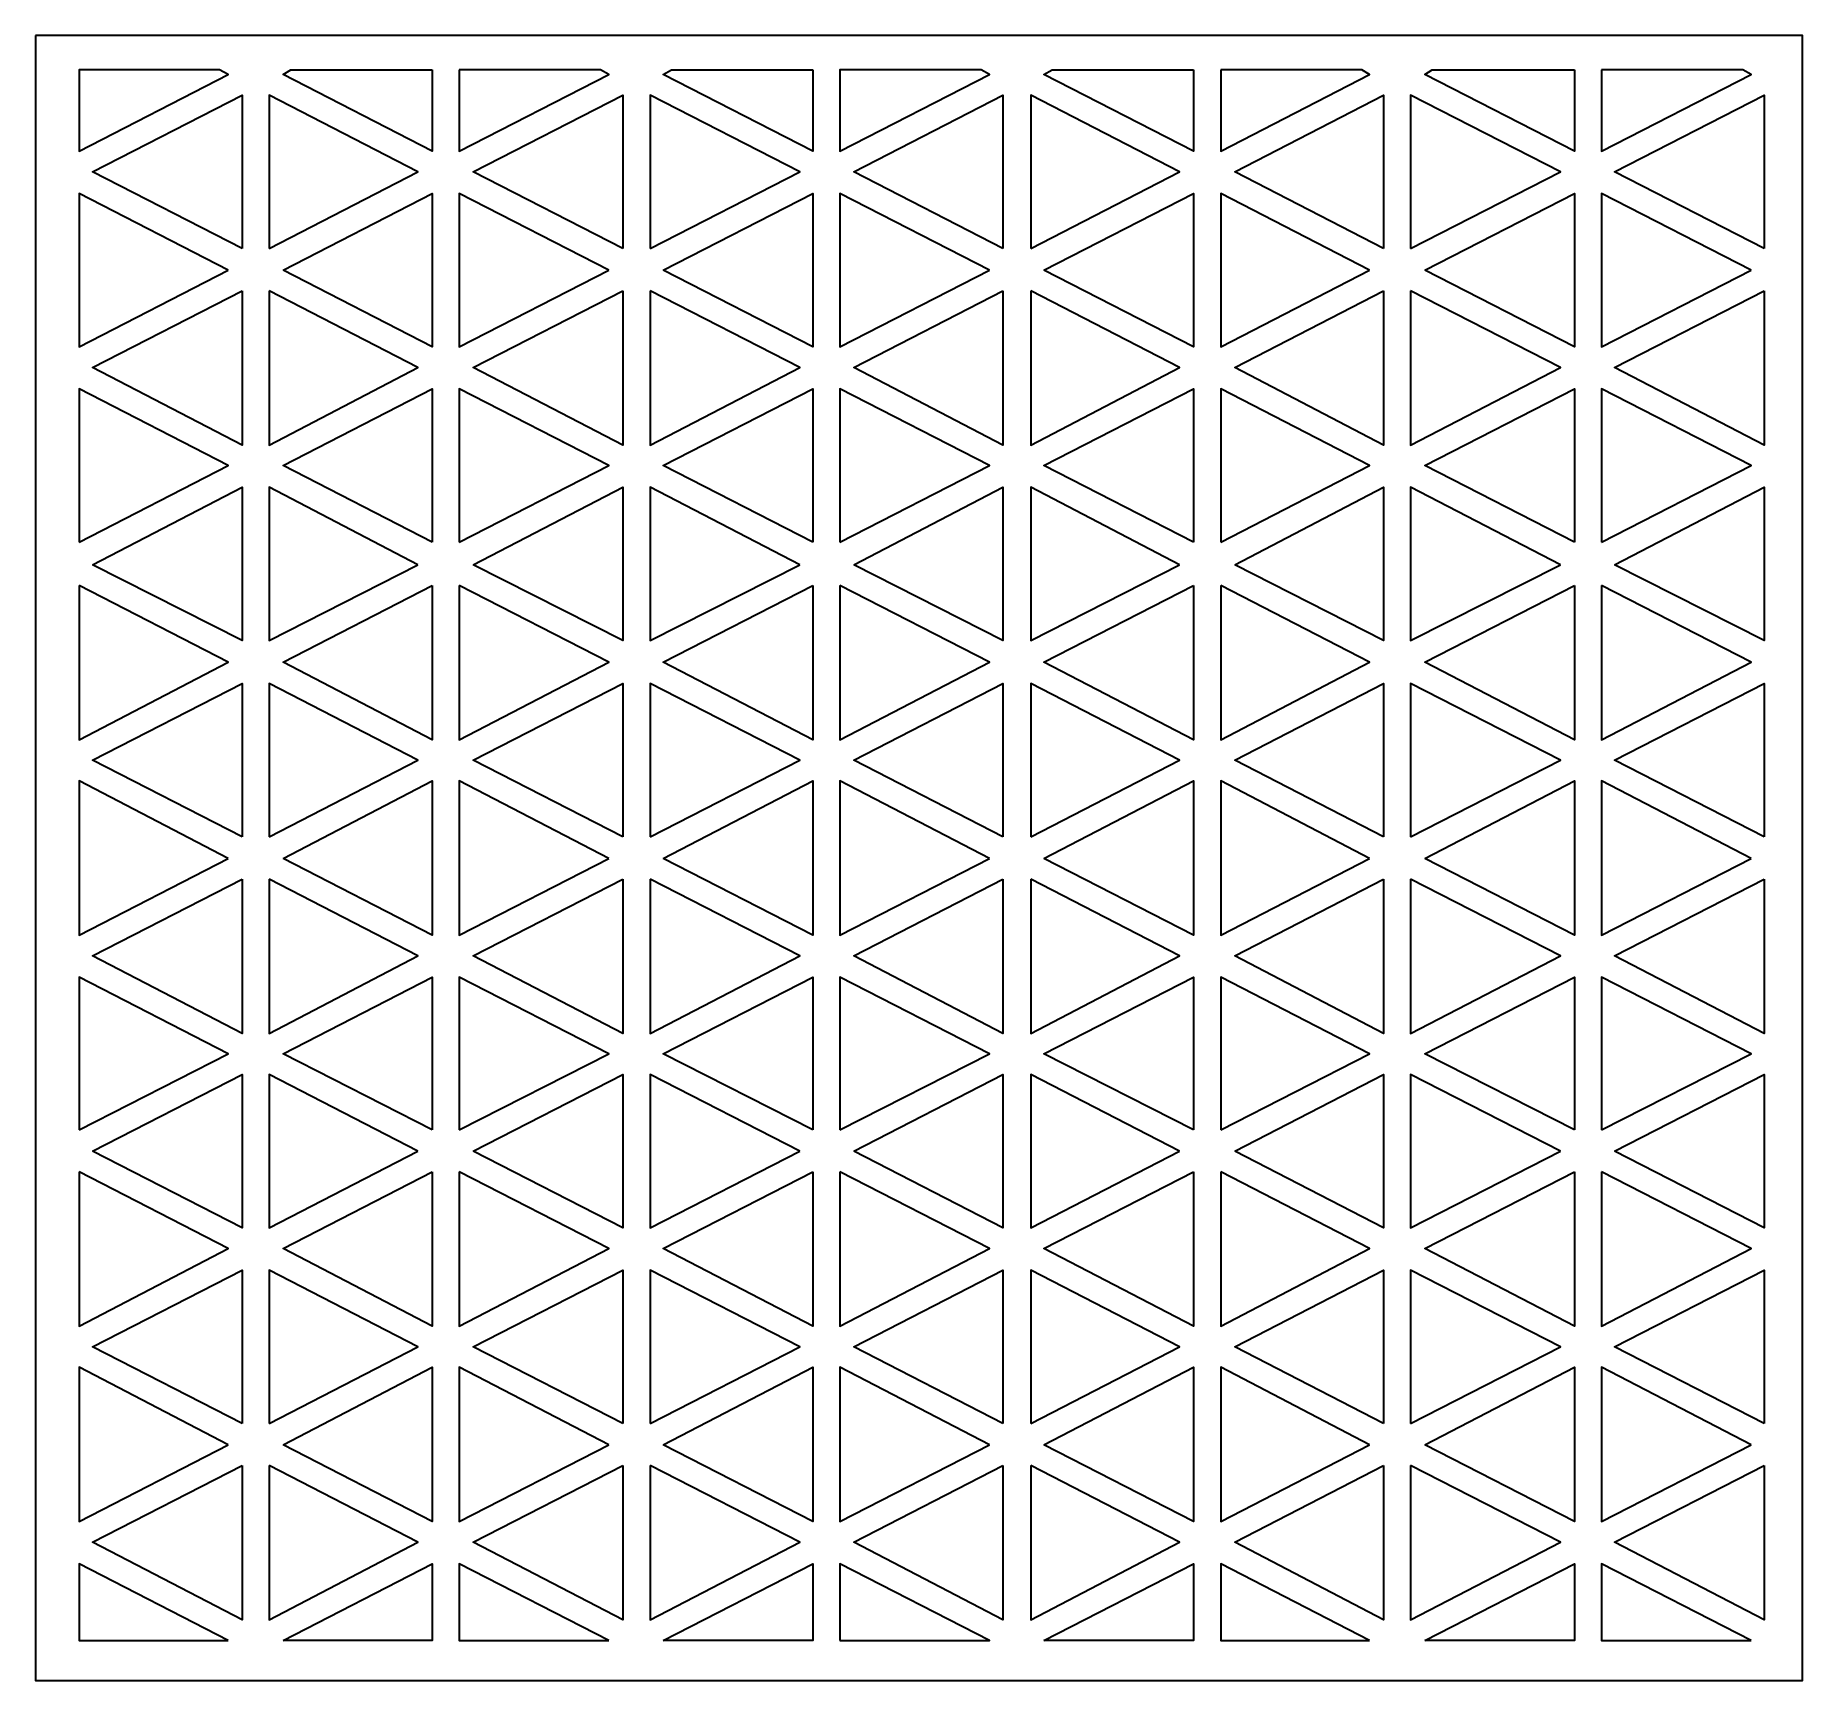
# Model space of a CAD drawing. Header units: centimetres. Extents: x 12.82 to 19.74, y 2.53 to 8.97.
import ezdxf

# ---------------------------------------------------------------- set-up
doc = ezdxf.new("R2010")
doc.units = ezdxf.units.CM
doc.header["$MEASUREMENT"] = 0
doc.layers.add('layer 1', color=7, linetype='Continuous')

msp = doc.modelspace()

# ---------------------------------------------------------------- linework, layer by layer
at = {"layer": 'layer 1', "color": 250, "lineweight": 30}
for points, knots in [([(12.82498, 8.97203), (12.82498, 8.97203), (19.74059, 8.97203), (19.74059, 8.97203), (19.74059, 8.97203), (19.74059, 8.97203), (19.74059, 2.53235), (19.74059, 2.53235), (19.74059, 2.53235), (19.74059, 2.53235), (12.82498, 2.53235), (12.82498, 2.53235), (12.82498, 2.53235), (12.82498, 2.53235), (12.82498, 8.97203), (12.82498, 8.97203)], [0, 0, 0, 0, 0.2, 0.2, 0.2, 0.2, 0.4, 0.4, 0.4, 0.4, 0.6, 0.6, 0.6, 0.6, 1, 1, 1, 1]), ([(13.5462, 8.83658), (13.5462, 8.83658), (13.57914, 8.81827), (13.57914, 8.81827), (13.57914, 8.81827), (13.57914, 8.81827), (12.99705, 8.51807), (12.99705, 8.51807), (12.99705, 8.51807), (12.99705, 8.51807), (12.99705, 8.83658), (12.99705, 8.83658), (12.99705, 8.83658), (12.99705, 8.83658), (13.5462, 8.83658), (13.5462, 8.83658)], [0, 0, 0, 0, 0.2, 0.2, 0.2, 0.2, 0.4, 0.4, 0.4, 0.4, 0.6, 0.6, 0.6, 0.6, 1, 1, 1, 1]), ([(14.37724, 8.83658), (14.37724, 8.83658), (13.82443, 8.83658), (13.82443, 8.83658), (13.82443, 8.83658), (13.82443, 8.83658), (13.79514, 8.81827), (13.79514, 8.81827), (13.79514, 8.81827), (13.79514, 8.81827), (14.37724, 8.51807), (14.37724, 8.51807), (14.37724, 8.51807), (14.37724, 8.51807), (14.37724, 8.83658), (14.37724, 8.83658)], [0, 0, 0, 0, 0.2, 0.2, 0.2, 0.2, 0.4, 0.4, 0.4, 0.4, 0.6, 0.6, 0.6, 0.6, 1, 1, 1, 1]), ([(14.48341, 8.83658), (14.48341, 8.83658), (15.03622, 8.83658), (15.03622, 8.83658), (15.03622, 8.83658), (15.03622, 8.83658), (15.06917, 8.81827), (15.06917, 8.81827), (15.06917, 8.81827), (15.06917, 8.81827), (14.48341, 8.51807), (14.48341, 8.51807), (14.48341, 8.51807), (14.48341, 8.51807), (14.48341, 8.83658), (14.48341, 8.83658)], [0, 0, 0, 0, 0.2, 0.2, 0.2, 0.2, 0.4, 0.4, 0.4, 0.4, 0.6, 0.6, 0.6, 0.6, 1, 1, 1, 1]), ([(15.86726, 8.83658), (15.86726, 8.83658), (15.31445, 8.83658), (15.31445, 8.83658), (15.31445, 8.83658), (15.31445, 8.83658), (15.2815, 8.81827), (15.2815, 8.81827), (15.2815, 8.81827), (15.2815, 8.81827), (15.86726, 8.51807), (15.86726, 8.51807), (15.86726, 8.51807), (15.86726, 8.51807), (15.86726, 8.83658), (15.86726, 8.83658)], [0, 0, 0, 0, 0.2, 0.2, 0.2, 0.2, 0.4, 0.4, 0.4, 0.4, 0.6, 0.6, 0.6, 0.6, 1, 1, 1, 1]), ([(16.52624, 8.83658), (16.52624, 8.83658), (16.55919, 8.81827), (16.55919, 8.81827), (16.55919, 8.81827), (16.55919, 8.81827), (15.97343, 8.51807), (15.97343, 8.51807), (15.97343, 8.51807), (15.97343, 8.51807), (15.97343, 8.83658), (15.97343, 8.83658), (15.97343, 8.83658), (15.97343, 8.83658), (16.52624, 8.83658), (16.52624, 8.83658)], [0, 0, 0, 0, 0.2, 0.2, 0.2, 0.2, 0.4, 0.4, 0.4, 0.4, 0.6, 0.6, 0.6, 0.6, 1, 1, 1, 1]), ([(17.35729, 8.83658), (17.35729, 8.83658), (16.80448, 8.83658), (16.80448, 8.83658), (16.80448, 8.83658), (16.80448, 8.83658), (16.77153, 8.81827), (16.77153, 8.81827), (16.77153, 8.81827), (16.77153, 8.81827), (17.35729, 8.51807), (17.35729, 8.51807), (17.35729, 8.51807), (17.35729, 8.51807), (17.35729, 8.83658), (17.35729, 8.83658)], [0, 0, 0, 0, 0.2, 0.2, 0.2, 0.2, 0.4, 0.4, 0.4, 0.4, 0.6, 0.6, 0.6, 0.6, 1, 1, 1, 1]), ([(17.46345, 8.83658), (17.46345, 8.83658), (18.01626, 8.83658), (18.01626, 8.83658), (18.01626, 8.83658), (18.01626, 8.83658), (18.04555, 8.81827), (18.04555, 8.81827), (18.04555, 8.81827), (18.04555, 8.81827), (17.46345, 8.51807), (17.46345, 8.51807), (17.46345, 8.51807), (17.46345, 8.51807), (17.46345, 8.83658), (17.46345, 8.83658)], [0, 0, 0, 0, 0.2, 0.2, 0.2, 0.2, 0.4, 0.4, 0.4, 0.4, 0.6, 0.6, 0.6, 0.6, 1, 1, 1, 1]), ([(18.84731, 8.83658), (18.84731, 8.83658), (18.29084, 8.83658), (18.29084, 8.83658), (18.29084, 8.83658), (18.29084, 8.83658), (18.26155, 8.81827), (18.26155, 8.81827), (18.26155, 8.81827), (18.26155, 8.81827), (18.84731, 8.51807), (18.84731, 8.51807), (18.84731, 8.51807), (18.84731, 8.51807), (18.84731, 8.83658), (18.84731, 8.83658)], [0, 0, 0, 0, 0.2, 0.2, 0.2, 0.2, 0.4, 0.4, 0.4, 0.4, 0.6, 0.6, 0.6, 0.6, 1, 1, 1, 1]), ([(18.95348, 8.83658), (18.95348, 8.83658), (19.50629, 8.83658), (19.50629, 8.83658), (19.50629, 8.83658), (19.50629, 8.83658), (19.53924, 8.81827), (19.53924, 8.81827), (19.53924, 8.81827), (19.53924, 8.81827), (18.95348, 8.51807), (18.95348, 8.51807), (18.95348, 8.51807), (18.95348, 8.51807), (18.95348, 8.83658), (18.95348, 8.83658)], [0, 0, 0, 0, 0.2, 0.2, 0.2, 0.2, 0.4, 0.4, 0.4, 0.4, 0.6, 0.6, 0.6, 0.6, 1, 1, 1, 1]), ([(13.63406, 8.13733), (13.63406, 8.13733), (13.63406, 8.73774), (13.63406, 8.73774), (13.63406, 8.73774), (13.63406, 8.73774), (13.0483, 8.43753), (13.0483, 8.43753), (13.0483, 8.43753), (13.0483, 8.43753), (13.63406, 8.13733), (13.63406, 8.13733)], [0, 0, 0, 0, 0.25, 0.25, 0.25, 0.25, 0.5, 0.5, 0.5, 0.5, 1, 1, 1, 1]), ([(13.74023, 8.13733), (13.74023, 8.13733), (13.74023, 8.73774), (13.74023, 8.73774), (13.74023, 8.73774), (13.74023, 8.73774), (14.32233, 8.43753), (14.32233, 8.43753), (14.32233, 8.43753), (14.32233, 8.43753), (13.74023, 8.13733), (13.74023, 8.13733)], [0, 0, 0, 0, 0.25, 0.25, 0.25, 0.25, 0.5, 0.5, 0.5, 0.5, 1, 1, 1, 1]), ([(15.12408, 8.13733), (15.12408, 8.13733), (15.12408, 8.73774), (15.12408, 8.73774), (15.12408, 8.73774), (15.12408, 8.73774), (14.53832, 8.43753), (14.53832, 8.43753), (14.53832, 8.43753), (14.53832, 8.43753), (15.12408, 8.13733), (15.12408, 8.13733)], [0, 0, 0, 0, 0.25, 0.25, 0.25, 0.25, 0.5, 0.5, 0.5, 0.5, 1, 1, 1, 1]), ([(15.23025, 8.13733), (15.23025, 8.13733), (15.23025, 8.73774), (15.23025, 8.73774), (15.23025, 8.73774), (15.23025, 8.73774), (15.81601, 8.43753), (15.81601, 8.43753), (15.81601, 8.43753), (15.81601, 8.43753), (15.23025, 8.13733), (15.23025, 8.13733)], [0, 0, 0, 0, 0.25, 0.25, 0.25, 0.25, 0.5, 0.5, 0.5, 0.5, 1, 1, 1, 1]), ([(16.61044, 8.13733), (16.61044, 8.13733), (16.61044, 8.73774), (16.61044, 8.73774), (16.61044, 8.73774), (16.61044, 8.73774), (16.02835, 8.43753), (16.02835, 8.43753), (16.02835, 8.43753), (16.02835, 8.43753), (16.61044, 8.13733), (16.61044, 8.13733)], [0, 0, 0, 0, 0.25, 0.25, 0.25, 0.25, 0.5, 0.5, 0.5, 0.5, 1, 1, 1, 1]), ([(16.72027, 8.13733), (16.72027, 8.13733), (16.72027, 8.73774), (16.72027, 8.73774), (16.72027, 8.73774), (16.72027, 8.73774), (17.30237, 8.43753), (17.30237, 8.43753), (17.30237, 8.43753), (17.30237, 8.43753), (16.72027, 8.13733), (16.72027, 8.13733)], [0, 0, 0, 0, 0.25, 0.25, 0.25, 0.25, 0.5, 0.5, 0.5, 0.5, 1, 1, 1, 1]), ([(18.10047, 8.13733), (18.10047, 8.13733), (18.10047, 8.73774), (18.10047, 8.73774), (18.10047, 8.73774), (18.10047, 8.73774), (17.51837, 8.43753), (17.51837, 8.43753), (17.51837, 8.43753), (17.51837, 8.43753), (18.10047, 8.13733), (18.10047, 8.13733)], [0, 0, 0, 0, 0.25, 0.25, 0.25, 0.25, 0.5, 0.5, 0.5, 0.5, 1, 1, 1, 1]), ([(18.20664, 8.13733), (18.20664, 8.13733), (18.20664, 8.73774), (18.20664, 8.73774), (18.20664, 8.73774), (18.20664, 8.73774), (18.79239, 8.43753), (18.79239, 8.43753), (18.79239, 8.43753), (18.79239, 8.43753), (18.20664, 8.13733), (18.20664, 8.13733)], [0, 0, 0, 0, 0.25, 0.25, 0.25, 0.25, 0.5, 0.5, 0.5, 0.5, 1, 1, 1, 1]), ([(19.59049, 8.13733), (19.59049, 8.13733), (19.59049, 8.73774), (19.59049, 8.73774), (19.59049, 8.73774), (19.59049, 8.73774), (19.00473, 8.43753), (19.00473, 8.43753), (19.00473, 8.43753), (19.00473, 8.43753), (19.59049, 8.13733), (19.59049, 8.13733)], [0, 0, 0, 0, 0.25, 0.25, 0.25, 0.25, 0.5, 0.5, 0.5, 0.5, 1, 1, 1, 1]), ([(13.57914, 8.05312), (13.57914, 8.05312), (12.99705, 7.75292), (12.99705, 7.75292), (12.99705, 7.75292), (12.99705, 7.75292), (12.99705, 8.35333), (12.99705, 8.35333), (12.99705, 8.35333), (12.99705, 8.35333), (13.57914, 8.05312), (13.57914, 8.05312)], [0, 0, 0, 0, 0.25, 0.25, 0.25, 0.25, 0.5, 0.5, 0.5, 0.5, 1, 1, 1, 1]), ([(13.79514, 8.05312), (13.79514, 8.05312), (14.37724, 7.75292), (14.37724, 7.75292), (14.37724, 7.75292), (14.37724, 7.75292), (14.37724, 8.35333), (14.37724, 8.35333), (14.37724, 8.35333), (14.37724, 8.35333), (13.79514, 8.05312), (13.79514, 8.05312)], [0, 0, 0, 0, 0.25, 0.25, 0.25, 0.25, 0.5, 0.5, 0.5, 0.5, 1, 1, 1, 1]), ([(15.06917, 8.05312), (15.06917, 8.05312), (14.48341, 7.75292), (14.48341, 7.75292), (14.48341, 7.75292), (14.48341, 7.75292), (14.48341, 8.35333), (14.48341, 8.35333), (14.48341, 8.35333), (14.48341, 8.35333), (15.06917, 8.05312), (15.06917, 8.05312)], [0, 0, 0, 0, 0.25, 0.25, 0.25, 0.25, 0.5, 0.5, 0.5, 0.5, 1, 1, 1, 1]), ([(15.2815, 8.05312), (15.2815, 8.05312), (15.86726, 7.75292), (15.86726, 7.75292), (15.86726, 7.75292), (15.86726, 7.75292), (15.86726, 8.35333), (15.86726, 8.35333), (15.86726, 8.35333), (15.86726, 8.35333), (15.2815, 8.05312), (15.2815, 8.05312)], [0, 0, 0, 0, 0.25, 0.25, 0.25, 0.25, 0.5, 0.5, 0.5, 0.5, 1, 1, 1, 1]), ([(16.55919, 8.05312), (16.55919, 8.05312), (15.97343, 7.75292), (15.97343, 7.75292), (15.97343, 7.75292), (15.97343, 7.75292), (15.97343, 8.35333), (15.97343, 8.35333), (15.97343, 8.35333), (15.97343, 8.35333), (16.55919, 8.05312), (16.55919, 8.05312)], [0, 0, 0, 0, 0.25, 0.25, 0.25, 0.25, 0.5, 0.5, 0.5, 0.5, 1, 1, 1, 1]), ([(16.77153, 8.05312), (16.77153, 8.05312), (17.35729, 7.75292), (17.35729, 7.75292), (17.35729, 7.75292), (17.35729, 7.75292), (17.35729, 8.35333), (17.35729, 8.35333), (17.35729, 8.35333), (17.35729, 8.35333), (16.77153, 8.05312), (16.77153, 8.05312)], [0, 0, 0, 0, 0.25, 0.25, 0.25, 0.25, 0.5, 0.5, 0.5, 0.5, 1, 1, 1, 1]), ([(18.04555, 8.05312), (18.04555, 8.05312), (17.46345, 7.75292), (17.46345, 7.75292), (17.46345, 7.75292), (17.46345, 7.75292), (17.46345, 8.35333), (17.46345, 8.35333), (17.46345, 8.35333), (17.46345, 8.35333), (18.04555, 8.05312), (18.04555, 8.05312)], [0, 0, 0, 0, 0.25, 0.25, 0.25, 0.25, 0.5, 0.5, 0.5, 0.5, 1, 1, 1, 1]), ([(18.26155, 8.05312), (18.26155, 8.05312), (18.84731, 7.75292), (18.84731, 7.75292), (18.84731, 7.75292), (18.84731, 7.75292), (18.84731, 8.35333), (18.84731, 8.35333), (18.84731, 8.35333), (18.84731, 8.35333), (18.26155, 8.05312), (18.26155, 8.05312)], [0, 0, 0, 0, 0.25, 0.25, 0.25, 0.25, 0.5, 0.5, 0.5, 0.5, 1, 1, 1, 1]), ([(19.53924, 8.05312), (19.53924, 8.05312), (18.95348, 7.75292), (18.95348, 7.75292), (18.95348, 7.75292), (18.95348, 7.75292), (18.95348, 8.35333), (18.95348, 8.35333), (18.95348, 8.35333), (18.95348, 8.35333), (19.53924, 8.05312), (19.53924, 8.05312)], [0, 0, 0, 0, 0.25, 0.25, 0.25, 0.25, 0.5, 0.5, 0.5, 0.5, 1, 1, 1, 1]), ([(13.63406, 7.97258), (13.63406, 7.97258), (13.0483, 7.67238), (13.0483, 7.67238), (13.0483, 7.67238), (13.0483, 7.67238), (13.63406, 7.36852), (13.63406, 7.36852), (13.63406, 7.36852), (13.63406, 7.36852), (13.63406, 7.97258), (13.63406, 7.97258)], [0, 0, 0, 0, 0.25, 0.25, 0.25, 0.25, 0.5, 0.5, 0.5, 0.5, 1, 1, 1, 1]), ([(13.74023, 7.97258), (13.74023, 7.97258), (14.32233, 7.67238), (14.32233, 7.67238), (14.32233, 7.67238), (14.32233, 7.67238), (13.74023, 7.36852), (13.74023, 7.36852), (13.74023, 7.36852), (13.74023, 7.36852), (13.74023, 7.97258), (13.74023, 7.97258)], [0, 0, 0, 0, 0.25, 0.25, 0.25, 0.25, 0.5, 0.5, 0.5, 0.5, 1, 1, 1, 1]), ([(15.12408, 7.97258), (15.12408, 7.97258), (14.53832, 7.67238), (14.53832, 7.67238), (14.53832, 7.67238), (14.53832, 7.67238), (15.12408, 7.36852), (15.12408, 7.36852), (15.12408, 7.36852), (15.12408, 7.36852), (15.12408, 7.97258), (15.12408, 7.97258)], [0, 0, 0, 0, 0.25, 0.25, 0.25, 0.25, 0.5, 0.5, 0.5, 0.5, 1, 1, 1, 1]), ([(15.23025, 7.97258), (15.23025, 7.97258), (15.81601, 7.67238), (15.81601, 7.67238), (15.81601, 7.67238), (15.81601, 7.67238), (15.23025, 7.36852), (15.23025, 7.36852), (15.23025, 7.36852), (15.23025, 7.36852), (15.23025, 7.97258), (15.23025, 7.97258)], [0, 0, 0, 0, 0.25, 0.25, 0.25, 0.25, 0.5, 0.5, 0.5, 0.5, 1, 1, 1, 1]), ([(16.61044, 7.97258), (16.61044, 7.97258), (16.02835, 7.67238), (16.02835, 7.67238), (16.02835, 7.67238), (16.02835, 7.67238), (16.61044, 7.36852), (16.61044, 7.36852), (16.61044, 7.36852), (16.61044, 7.36852), (16.61044, 7.97258), (16.61044, 7.97258)], [0, 0, 0, 0, 0.25, 0.25, 0.25, 0.25, 0.5, 0.5, 0.5, 0.5, 1, 1, 1, 1]), ([(16.72027, 7.97258), (16.72027, 7.97258), (17.30237, 7.67238), (17.30237, 7.67238), (17.30237, 7.67238), (17.30237, 7.67238), (16.72027, 7.36852), (16.72027, 7.36852), (16.72027, 7.36852), (16.72027, 7.36852), (16.72027, 7.97258), (16.72027, 7.97258)], [0, 0, 0, 0, 0.25, 0.25, 0.25, 0.25, 0.5, 0.5, 0.5, 0.5, 1, 1, 1, 1]), ([(18.10047, 7.97258), (18.10047, 7.97258), (17.51837, 7.67238), (17.51837, 7.67238), (17.51837, 7.67238), (17.51837, 7.67238), (18.10047, 7.36852), (18.10047, 7.36852), (18.10047, 7.36852), (18.10047, 7.36852), (18.10047, 7.97258), (18.10047, 7.97258)], [0, 0, 0, 0, 0.25, 0.25, 0.25, 0.25, 0.5, 0.5, 0.5, 0.5, 1, 1, 1, 1]), ([(18.20664, 7.97258), (18.20664, 7.97258), (18.79239, 7.67238), (18.79239, 7.67238), (18.79239, 7.67238), (18.79239, 7.67238), (18.20664, 7.36852), (18.20664, 7.36852), (18.20664, 7.36852), (18.20664, 7.36852), (18.20664, 7.97258), (18.20664, 7.97258)], [0, 0, 0, 0, 0.25, 0.25, 0.25, 0.25, 0.5, 0.5, 0.5, 0.5, 1, 1, 1, 1]), ([(19.59049, 7.97258), (19.59049, 7.97258), (19.00473, 7.67238), (19.00473, 7.67238), (19.00473, 7.67238), (19.00473, 7.67238), (19.59049, 7.36852), (19.59049, 7.36852), (19.59049, 7.36852), (19.59049, 7.36852), (19.59049, 7.97258), (19.59049, 7.97258)], [0, 0, 0, 0, 0.25, 0.25, 0.25, 0.25, 0.5, 0.5, 0.5, 0.5, 1, 1, 1, 1]), ([(12.99705, 6.98778), (12.99705, 6.98778), (12.99705, 7.58818), (12.99705, 7.58818), (12.99705, 7.58818), (12.99705, 7.58818), (13.57914, 7.28798), (13.57914, 7.28798), (13.57914, 7.28798), (13.57914, 7.28798), (12.99705, 6.98778), (12.99705, 6.98778)], [0, 0, 0, 0, 0.25, 0.25, 0.25, 0.25, 0.5, 0.5, 0.5, 0.5, 1, 1, 1, 1]), ([(14.37724, 6.98778), (14.37724, 6.98778), (14.37724, 7.58818), (14.37724, 7.58818), (14.37724, 7.58818), (14.37724, 7.58818), (13.79514, 7.28798), (13.79514, 7.28798), (13.79514, 7.28798), (13.79514, 7.28798), (14.37724, 6.98778), (14.37724, 6.98778), (14.37724, 6.98778), (14.37724, 6.98778), (14.37724, 6.98778), (14.37724, 6.98778)], [0, 0, 0, 0, 0.2, 0.2, 0.2, 0.2, 0.4, 0.4, 0.4, 0.4, 0.6, 0.6, 0.6, 0.6, 1, 1, 1, 1]), ([(14.48341, 6.98778), (14.48341, 6.98778), (14.48341, 7.58818), (14.48341, 7.58818), (14.48341, 7.58818), (14.48341, 7.58818), (15.06917, 7.28798), (15.06917, 7.28798), (15.06917, 7.28798), (15.06917, 7.28798), (14.48341, 6.98778), (14.48341, 6.98778)], [0, 0, 0, 0, 0.25, 0.25, 0.25, 0.25, 0.5, 0.5, 0.5, 0.5, 1, 1, 1, 1]), ([(15.86726, 6.98778), (15.86726, 6.98778), (15.86726, 7.58818), (15.86726, 7.58818), (15.86726, 7.58818), (15.86726, 7.58818), (15.2815, 7.28798), (15.2815, 7.28798), (15.2815, 7.28798), (15.2815, 7.28798), (15.86726, 6.98778), (15.86726, 6.98778)], [0, 0, 0, 0, 0.25, 0.25, 0.25, 0.25, 0.5, 0.5, 0.5, 0.5, 1, 1, 1, 1]), ([(15.97343, 6.98778), (15.97343, 6.98778), (15.97343, 7.58818), (15.97343, 7.58818), (15.97343, 7.58818), (15.97343, 7.58818), (16.55919, 7.28798), (16.55919, 7.28798), (16.55919, 7.28798), (16.55919, 7.28798), (15.97343, 6.98778), (15.97343, 6.98778)], [0, 0, 0, 0, 0.25, 0.25, 0.25, 0.25, 0.5, 0.5, 0.5, 0.5, 1, 1, 1, 1]), ([(17.35729, 6.98778), (17.35729, 6.98778), (17.35729, 7.58818), (17.35729, 7.58818), (17.35729, 7.58818), (17.35729, 7.58818), (16.77153, 7.28798), (16.77153, 7.28798), (16.77153, 7.28798), (16.77153, 7.28798), (17.35729, 6.98778), (17.35729, 6.98778)], [0, 0, 0, 0, 0.25, 0.25, 0.25, 0.25, 0.5, 0.5, 0.5, 0.5, 1, 1, 1, 1]), ([(17.46345, 6.98778), (17.46345, 6.98778), (17.46345, 7.58818), (17.46345, 7.58818), (17.46345, 7.58818), (17.46345, 7.58818), (18.04555, 7.28798), (18.04555, 7.28798), (18.04555, 7.28798), (18.04555, 7.28798), (17.46345, 6.98778), (17.46345, 6.98778)], [0, 0, 0, 0, 0.25, 0.25, 0.25, 0.25, 0.5, 0.5, 0.5, 0.5, 1, 1, 1, 1]), ([(18.84731, 6.98778), (18.84731, 6.98778), (18.84731, 7.58818), (18.84731, 7.58818), (18.84731, 7.58818), (18.84731, 7.58818), (18.26155, 7.28798), (18.26155, 7.28798), (18.26155, 7.28798), (18.26155, 7.28798), (18.84731, 6.98778), (18.84731, 6.98778)], [0, 0, 0, 0, 0.25, 0.25, 0.25, 0.25, 0.5, 0.5, 0.5, 0.5, 1, 1, 1, 1]), ([(18.95348, 6.98778), (18.95348, 6.98778), (18.95348, 7.58818), (18.95348, 7.58818), (18.95348, 7.58818), (18.95348, 7.58818), (19.53924, 7.28798), (19.53924, 7.28798), (19.53924, 7.28798), (19.53924, 7.28798), (18.95348, 6.98778), (18.95348, 6.98778)], [0, 0, 0, 0, 0.25, 0.25, 0.25, 0.25, 0.5, 0.5, 0.5, 0.5, 1, 1, 1, 1]), ([(13.0483, 6.89991), (13.0483, 6.89991), (13.63406, 6.60337), (13.63406, 6.60337), (13.63406, 6.60337), (13.63406, 6.60337), (13.63406, 7.20377), (13.63406, 7.20377), (13.63406, 7.20377), (13.63406, 7.20377), (13.0483, 6.89991), (13.0483, 6.89991)], [0, 0, 0, 0, 0.25, 0.25, 0.25, 0.25, 0.5, 0.5, 0.5, 0.5, 1, 1, 1, 1]), ([(14.32233, 6.89991), (14.32233, 6.89991), (13.74023, 6.60337), (13.74023, 6.60337), (13.74023, 6.60337), (13.74023, 6.60337), (13.74023, 7.20377), (13.74023, 7.20377), (13.74023, 7.20377), (13.74023, 7.20377), (14.32233, 6.89991), (14.32233, 6.89991)], [0, 0, 0, 0, 0.25, 0.25, 0.25, 0.25, 0.5, 0.5, 0.5, 0.5, 1, 1, 1, 1]), ([(14.53832, 6.89991), (14.53832, 6.89991), (15.12408, 6.60337), (15.12408, 6.60337), (15.12408, 6.60337), (15.12408, 6.60337), (15.12408, 7.20377), (15.12408, 7.20377), (15.12408, 7.20377), (15.12408, 7.20377), (14.53832, 6.89991), (14.53832, 6.89991)], [0, 0, 0, 0, 0.25, 0.25, 0.25, 0.25, 0.5, 0.5, 0.5, 0.5, 1, 1, 1, 1]), ([(15.81601, 6.89991), (15.81601, 6.89991), (15.23025, 6.60337), (15.23025, 6.60337), (15.23025, 6.60337), (15.23025, 6.60337), (15.23025, 7.20377), (15.23025, 7.20377), (15.23025, 7.20377), (15.23025, 7.20377), (15.81601, 6.89991), (15.81601, 6.89991)], [0, 0, 0, 0, 0.25, 0.25, 0.25, 0.25, 0.5, 0.5, 0.5, 0.5, 1, 1, 1, 1]), ([(16.02835, 6.89991), (16.02835, 6.89991), (16.61044, 6.60337), (16.61044, 6.60337), (16.61044, 6.60337), (16.61044, 6.60337), (16.61044, 7.20377), (16.61044, 7.20377), (16.61044, 7.20377), (16.61044, 7.20377), (16.02835, 6.89991), (16.02835, 6.89991)], [0, 0, 0, 0, 0.25, 0.25, 0.25, 0.25, 0.5, 0.5, 0.5, 0.5, 1, 1, 1, 1]), ([(17.30237, 6.89991), (17.30237, 6.89991), (16.72027, 6.60337), (16.72027, 6.60337), (16.72027, 6.60337), (16.72027, 6.60337), (16.72027, 7.20377), (16.72027, 7.20377), (16.72027, 7.20377), (16.72027, 7.20377), (17.30237, 6.89991), (17.30237, 6.89991)], [0, 0, 0, 0, 0.25, 0.25, 0.25, 0.25, 0.5, 0.5, 0.5, 0.5, 1, 1, 1, 1]), ([(17.51837, 6.89991), (17.51837, 6.89991), (18.10047, 6.60337), (18.10047, 6.60337), (18.10047, 6.60337), (18.10047, 6.60337), (18.10047, 7.20377), (18.10047, 7.20377), (18.10047, 7.20377), (18.10047, 7.20377), (17.51837, 6.89991), (17.51837, 6.89991)], [0, 0, 0, 0, 0.25, 0.25, 0.25, 0.25, 0.5, 0.5, 0.5, 0.5, 1, 1, 1, 1]), ([(18.79239, 6.89991), (18.79239, 6.89991), (18.20664, 6.60337), (18.20664, 6.60337), (18.20664, 6.60337), (18.20664, 6.60337), (18.20664, 7.20377), (18.20664, 7.20377), (18.20664, 7.20377), (18.20664, 7.20377), (18.79239, 6.89991), (18.79239, 6.89991)], [0, 0, 0, 0, 0.25, 0.25, 0.25, 0.25, 0.5, 0.5, 0.5, 0.5, 1, 1, 1, 1]), ([(19.00473, 6.89991), (19.00473, 6.89991), (19.59049, 6.60337), (19.59049, 6.60337), (19.59049, 6.60337), (19.59049, 6.60337), (19.59049, 7.20377), (19.59049, 7.20377), (19.59049, 7.20377), (19.59049, 7.20377), (19.00473, 6.89991), (19.00473, 6.89991)], [0, 0, 0, 0, 0.25, 0.25, 0.25, 0.25, 0.5, 0.5, 0.5, 0.5, 1, 1, 1, 1]), ([(12.99705, 6.81937), (12.99705, 6.81937), (13.57914, 6.51917), (13.57914, 6.51917), (13.57914, 6.51917), (13.57914, 6.51917), (12.99705, 6.21531), (12.99705, 6.21531), (12.99705, 6.21531), (12.99705, 6.21531), (12.99705, 6.81937), (12.99705, 6.81937)], [0, 0, 0, 0, 0.25, 0.25, 0.25, 0.25, 0.5, 0.5, 0.5, 0.5, 1, 1, 1, 1]), ([(14.37724, 6.81937), (14.37724, 6.81937), (13.79514, 6.51917), (13.79514, 6.51917), (13.79514, 6.51917), (13.79514, 6.51917), (14.37724, 6.21531), (14.37724, 6.21531), (14.37724, 6.21531), (14.37724, 6.21531), (14.37724, 6.81937), (14.37724, 6.81937)], [0, 0, 0, 0, 0.25, 0.25, 0.25, 0.25, 0.5, 0.5, 0.5, 0.5, 1, 1, 1, 1]), ([(14.48341, 6.81937), (14.48341, 6.81937), (15.06917, 6.51917), (15.06917, 6.51917), (15.06917, 6.51917), (15.06917, 6.51917), (14.48341, 6.21531), (14.48341, 6.21531), (14.48341, 6.21531), (14.48341, 6.21531), (14.48341, 6.81937), (14.48341, 6.81937)], [0, 0, 0, 0, 0.25, 0.25, 0.25, 0.25, 0.5, 0.5, 0.5, 0.5, 1, 1, 1, 1]), ([(15.86726, 6.81937), (15.86726, 6.81937), (15.2815, 6.51917), (15.2815, 6.51917), (15.2815, 6.51917), (15.2815, 6.51917), (15.86726, 6.21531), (15.86726, 6.21531), (15.86726, 6.21531), (15.86726, 6.21531), (15.86726, 6.81937), (15.86726, 6.81937)], [0, 0, 0, 0, 0.25, 0.25, 0.25, 0.25, 0.5, 0.5, 0.5, 0.5, 1, 1, 1, 1]), ([(15.97343, 6.81937), (15.97343, 6.81937), (16.55919, 6.51917), (16.55919, 6.51917), (16.55919, 6.51917), (16.55919, 6.51917), (15.97343, 6.21531), (15.97343, 6.21531), (15.97343, 6.21531), (15.97343, 6.21531), (15.97343, 6.81937), (15.97343, 6.81937)], [0, 0, 0, 0, 0.25, 0.25, 0.25, 0.25, 0.5, 0.5, 0.5, 0.5, 1, 1, 1, 1]), ([(17.35729, 6.81937), (17.35729, 6.81937), (16.77153, 6.51917), (16.77153, 6.51917), (16.77153, 6.51917), (16.77153, 6.51917), (17.35729, 6.21531), (17.35729, 6.21531), (17.35729, 6.21531), (17.35729, 6.21531), (17.35729, 6.81937), (17.35729, 6.81937)], [0, 0, 0, 0, 0.25, 0.25, 0.25, 0.25, 0.5, 0.5, 0.5, 0.5, 1, 1, 1, 1]), ([(17.46345, 6.81937), (17.46345, 6.81937), (18.04555, 6.51917), (18.04555, 6.51917), (18.04555, 6.51917), (18.04555, 6.51917), (17.46345, 6.21531), (17.46345, 6.21531), (17.46345, 6.21531), (17.46345, 6.21531), (17.46345, 6.81937), (17.46345, 6.81937)], [0, 0, 0, 0, 0.25, 0.25, 0.25, 0.25, 0.5, 0.5, 0.5, 0.5, 1, 1, 1, 1]), ([(18.84731, 6.81937), (18.84731, 6.81937), (18.26155, 6.51917), (18.26155, 6.51917), (18.26155, 6.51917), (18.26155, 6.51917), (18.84731, 6.21531), (18.84731, 6.21531), (18.84731, 6.21531), (18.84731, 6.21531), (18.84731, 6.81937), (18.84731, 6.81937)], [0, 0, 0, 0, 0.25, 0.25, 0.25, 0.25, 0.5, 0.5, 0.5, 0.5, 1, 1, 1, 1]), ([(18.95348, 6.81937), (18.95348, 6.81937), (19.53924, 6.51917), (19.53924, 6.51917), (19.53924, 6.51917), (19.53924, 6.51917), (18.95348, 6.21531), (18.95348, 6.21531), (18.95348, 6.21531), (18.95348, 6.21531), (18.95348, 6.81937), (18.95348, 6.81937)], [0, 0, 0, 0, 0.25, 0.25, 0.25, 0.25, 0.5, 0.5, 0.5, 0.5, 1, 1, 1, 1]), ([(13.63406, 5.83456), (13.63406, 5.83456), (13.63406, 6.43497), (13.63406, 6.43497), (13.63406, 6.43497), (13.63406, 6.43497), (13.0483, 6.13477), (13.0483, 6.13477), (13.0483, 6.13477), (13.0483, 6.13477), (13.63406, 5.83456), (13.63406, 5.83456)], [0, 0, 0, 0, 0.25, 0.25, 0.25, 0.25, 0.5, 0.5, 0.5, 0.5, 1, 1, 1, 1]), ([(13.74023, 5.83456), (13.74023, 5.83456), (13.74023, 6.43497), (13.74023, 6.43497), (13.74023, 6.43497), (13.74023, 6.43497), (14.32233, 6.13477), (14.32233, 6.13477), (14.32233, 6.13477), (14.32233, 6.13477), (13.74023, 5.83456), (13.74023, 5.83456)], [0, 0, 0, 0, 0.25, 0.25, 0.25, 0.25, 0.5, 0.5, 0.5, 0.5, 1, 1, 1, 1]), ([(15.12408, 5.83456), (15.12408, 5.83456), (15.12408, 6.43497), (15.12408, 6.43497), (15.12408, 6.43497), (15.12408, 6.43497), (14.53832, 6.13477), (14.53832, 6.13477), (14.53832, 6.13477), (14.53832, 6.13477), (15.12408, 5.83456), (15.12408, 5.83456)], [0, 0, 0, 0, 0.25, 0.25, 0.25, 0.25, 0.5, 0.5, 0.5, 0.5, 1, 1, 1, 1]), ([(15.23025, 5.83456), (15.23025, 5.83456), (15.23025, 6.43497), (15.23025, 6.43497), (15.23025, 6.43497), (15.23025, 6.43497), (15.81601, 6.13477), (15.81601, 6.13477), (15.81601, 6.13477), (15.81601, 6.13477), (15.23025, 5.83456), (15.23025, 5.83456)], [0, 0, 0, 0, 0.25, 0.25, 0.25, 0.25, 0.5, 0.5, 0.5, 0.5, 1, 1, 1, 1]), ([(16.61044, 5.83456), (16.61044, 5.83456), (16.61044, 6.43497), (16.61044, 6.43497), (16.61044, 6.43497), (16.61044, 6.43497), (16.02835, 6.13477), (16.02835, 6.13477), (16.02835, 6.13477), (16.02835, 6.13477), (16.61044, 5.83456), (16.61044, 5.83456)], [0, 0, 0, 0, 0.25, 0.25, 0.25, 0.25, 0.5, 0.5, 0.5, 0.5, 1, 1, 1, 1]), ([(16.72027, 5.83456), (16.72027, 5.83456), (16.72027, 6.43497), (16.72027, 6.43497), (16.72027, 6.43497), (16.72027, 6.43497), (17.30237, 6.13477), (17.30237, 6.13477), (17.30237, 6.13477), (17.30237, 6.13477), (16.72027, 5.83456), (16.72027, 5.83456)], [0, 0, 0, 0, 0.25, 0.25, 0.25, 0.25, 0.5, 0.5, 0.5, 0.5, 1, 1, 1, 1]), ([(18.10047, 5.83456), (18.10047, 5.83456), (18.10047, 6.43497), (18.10047, 6.43497), (18.10047, 6.43497), (18.10047, 6.43497), (17.51837, 6.13477), (17.51837, 6.13477), (17.51837, 6.13477), (17.51837, 6.13477), (18.10047, 5.83456), (18.10047, 5.83456)], [0, 0, 0, 0, 0.25, 0.25, 0.25, 0.25, 0.5, 0.5, 0.5, 0.5, 1, 1, 1, 1]), ([(18.20664, 5.83456), (18.20664, 5.83456), (18.20664, 6.43497), (18.20664, 6.43497), (18.20664, 6.43497), (18.20664, 6.43497), (18.79239, 6.13477), (18.79239, 6.13477), (18.79239, 6.13477), (18.79239, 6.13477), (18.20664, 5.83456), (18.20664, 5.83456)], [0, 0, 0, 0, 0.25, 0.25, 0.25, 0.25, 0.5, 0.5, 0.5, 0.5, 1, 1, 1, 1]), ([(19.59049, 5.83456), (19.59049, 5.83456), (19.59049, 6.43497), (19.59049, 6.43497), (19.59049, 6.43497), (19.59049, 6.43497), (19.00473, 6.13477), (19.00473, 6.13477), (19.00473, 6.13477), (19.00473, 6.13477), (19.59049, 5.83456), (19.59049, 5.83456)], [0, 0, 0, 0, 0.25, 0.25, 0.25, 0.25, 0.5, 0.5, 0.5, 0.5, 1, 1, 1, 1]), ([(13.57914, 5.75036), (13.57914, 5.75036), (12.99705, 5.45016), (12.99705, 5.45016), (12.99705, 5.45016), (12.99705, 5.45016), (12.99705, 6.05422), (12.99705, 6.05422), (12.99705, 6.05422), (12.99705, 6.05422), (13.57914, 5.75036), (13.57914, 5.75036)], [0, 0, 0, 0, 0.25, 0.25, 0.25, 0.25, 0.5, 0.5, 0.5, 0.5, 1, 1, 1, 1]), ([(13.79514, 5.75036), (13.79514, 5.75036), (14.37724, 5.45016), (14.37724, 5.45016), (14.37724, 5.45016), (14.37724, 5.45016), (14.37724, 6.05422), (14.37724, 6.05422), (14.37724, 6.05422), (14.37724, 6.05422), (13.79514, 5.75036), (13.79514, 5.75036)], [0, 0, 0, 0, 0.25, 0.25, 0.25, 0.25, 0.5, 0.5, 0.5, 0.5, 1, 1, 1, 1]), ([(15.06917, 5.75036), (15.06917, 5.75036), (14.48341, 5.45016), (14.48341, 5.45016), (14.48341, 5.45016), (14.48341, 5.45016), (14.48341, 6.05422), (14.48341, 6.05422), (14.48341, 6.05422), (14.48341, 6.05422), (15.06917, 5.75036), (15.06917, 5.75036)], [0, 0, 0, 0, 0.25, 0.25, 0.25, 0.25, 0.5, 0.5, 0.5, 0.5, 1, 1, 1, 1]), ([(15.2815, 5.75036), (15.2815, 5.75036), (15.86726, 5.45016), (15.86726, 5.45016), (15.86726, 5.45016), (15.86726, 5.45016), (15.86726, 6.05422), (15.86726, 6.05422), (15.86726, 6.05422), (15.86726, 6.05422), (15.2815, 5.75036), (15.2815, 5.75036)], [0, 0, 0, 0, 0.25, 0.25, 0.25, 0.25, 0.5, 0.5, 0.5, 0.5, 1, 1, 1, 1]), ([(16.55919, 5.75036), (16.55919, 5.75036), (15.97343, 5.45016), (15.97343, 5.45016), (15.97343, 5.45016), (15.97343, 5.45016), (15.97343, 6.05422), (15.97343, 6.05422), (15.97343, 6.05422), (15.97343, 6.05422), (16.55919, 5.75036), (16.55919, 5.75036)], [0, 0, 0, 0, 0.25, 0.25, 0.25, 0.25, 0.5, 0.5, 0.5, 0.5, 1, 1, 1, 1]), ([(16.77153, 5.75036), (16.77153, 5.75036), (17.35729, 5.45016), (17.35729, 5.45016), (17.35729, 5.45016), (17.35729, 5.45016), (17.35729, 6.05422), (17.35729, 6.05422), (17.35729, 6.05422), (17.35729, 6.05422), (16.77153, 5.75036), (16.77153, 5.75036)], [0, 0, 0, 0, 0.25, 0.25, 0.25, 0.25, 0.5, 0.5, 0.5, 0.5, 1, 1, 1, 1]), ([(18.04555, 5.75036), (18.04555, 5.75036), (17.46345, 5.45016), (17.46345, 5.45016), (17.46345, 5.45016), (17.46345, 5.45016), (17.46345, 6.05422), (17.46345, 6.05422), (17.46345, 6.05422), (17.46345, 6.05422), (18.04555, 5.75036), (18.04555, 5.75036)], [0, 0, 0, 0, 0.25, 0.25, 0.25, 0.25, 0.5, 0.5, 0.5, 0.5, 1, 1, 1, 1]), ([(18.26155, 5.75036), (18.26155, 5.75036), (18.84731, 5.45016), (18.84731, 5.45016), (18.84731, 5.45016), (18.84731, 5.45016), (18.84731, 6.05422), (18.84731, 6.05422), (18.84731, 6.05422), (18.84731, 6.05422), (18.26155, 5.75036), (18.26155, 5.75036)], [0, 0, 0, 0, 0.25, 0.25, 0.25, 0.25, 0.5, 0.5, 0.5, 0.5, 1, 1, 1, 1]), ([(19.53924, 5.75036), (19.53924, 5.75036), (18.95348, 5.45016), (18.95348, 5.45016), (18.95348, 5.45016), (18.95348, 5.45016), (18.95348, 6.05422), (18.95348, 6.05422), (18.95348, 6.05422), (18.95348, 6.05422), (19.53924, 5.75036), (19.53924, 5.75036)], [0, 0, 0, 0, 0.25, 0.25, 0.25, 0.25, 0.5, 0.5, 0.5, 0.5, 1, 1, 1, 1]), ([(13.63406, 5.66982), (13.63406, 5.66982), (13.0483, 5.36962), (13.0483, 5.36962), (13.0483, 5.36962), (13.0483, 5.36962), (13.63406, 5.06576), (13.63406, 5.06576), (13.63406, 5.06576), (13.63406, 5.06576), (13.63406, 5.66982), (13.63406, 5.66982)], [0, 0, 0, 0, 0.25, 0.25, 0.25, 0.25, 0.5, 0.5, 0.5, 0.5, 1, 1, 1, 1]), ([(13.74023, 5.66982), (13.74023, 5.66982), (14.32233, 5.36962), (14.32233, 5.36962), (14.32233, 5.36962), (14.32233, 5.36962), (13.74023, 5.06576), (13.74023, 5.06576), (13.74023, 5.06576), (13.74023, 5.06576), (13.74023, 5.66982), (13.74023, 5.66982)], [0, 0, 0, 0, 0.25, 0.25, 0.25, 0.25, 0.5, 0.5, 0.5, 0.5, 1, 1, 1, 1]), ([(15.12408, 5.66982), (15.12408, 5.66982), (14.53832, 5.36962), (14.53832, 5.36962), (14.53832, 5.36962), (14.53832, 5.36962), (15.12408, 5.06576), (15.12408, 5.06576), (15.12408, 5.06576), (15.12408, 5.06576), (15.12408, 5.66982), (15.12408, 5.66982)], [0, 0, 0, 0, 0.25, 0.25, 0.25, 0.25, 0.5, 0.5, 0.5, 0.5, 1, 1, 1, 1]), ([(15.23025, 5.66982), (15.23025, 5.66982), (15.81601, 5.36962), (15.81601, 5.36962), (15.81601, 5.36962), (15.81601, 5.36962), (15.23025, 5.06576), (15.23025, 5.06576), (15.23025, 5.06576), (15.23025, 5.06576), (15.23025, 5.66982), (15.23025, 5.66982)], [0, 0, 0, 0, 0.25, 0.25, 0.25, 0.25, 0.5, 0.5, 0.5, 0.5, 1, 1, 1, 1]), ([(16.61044, 5.66982), (16.61044, 5.66982), (16.02835, 5.36962), (16.02835, 5.36962), (16.02835, 5.36962), (16.02835, 5.36962), (16.61044, 5.06576), (16.61044, 5.06576), (16.61044, 5.06576), (16.61044, 5.06576), (16.61044, 5.66982), (16.61044, 5.66982)], [0, 0, 0, 0, 0.25, 0.25, 0.25, 0.25, 0.5, 0.5, 0.5, 0.5, 1, 1, 1, 1]), ([(16.72027, 5.66982), (16.72027, 5.66982), (17.30237, 5.36962), (17.30237, 5.36962), (17.30237, 5.36962), (17.30237, 5.36962), (16.72027, 5.06576), (16.72027, 5.06576), (16.72027, 5.06576), (16.72027, 5.06576), (16.72027, 5.66982), (16.72027, 5.66982)], [0, 0, 0, 0, 0.25, 0.25, 0.25, 0.25, 0.5, 0.5, 0.5, 0.5, 1, 1, 1, 1]), ([(18.10047, 5.66982), (18.10047, 5.66982), (17.51837, 5.36962), (17.51837, 5.36962), (17.51837, 5.36962), (17.51837, 5.36962), (18.10047, 5.06576), (18.10047, 5.06576), (18.10047, 5.06576), (18.10047, 5.06576), (18.10047, 5.66982), (18.10047, 5.66982)], [0, 0, 0, 0, 0.25, 0.25, 0.25, 0.25, 0.5, 0.5, 0.5, 0.5, 1, 1, 1, 1]), ([(18.20664, 5.66982), (18.20664, 5.66982), (18.79239, 5.36962), (18.79239, 5.36962), (18.79239, 5.36962), (18.79239, 5.36962), (18.20664, 5.06576), (18.20664, 5.06576), (18.20664, 5.06576), (18.20664, 5.06576), (18.20664, 5.66982), (18.20664, 5.66982)], [0, 0, 0, 0, 0.25, 0.25, 0.25, 0.25, 0.5, 0.5, 0.5, 0.5, 1, 1, 1, 1]), ([(19.59049, 5.66982), (19.59049, 5.66982), (19.00473, 5.36962), (19.00473, 5.36962), (19.00473, 5.36962), (19.00473, 5.36962), (19.59049, 5.06576), (19.59049, 5.06576), (19.59049, 5.06576), (19.59049, 5.06576), (19.59049, 5.66982), (19.59049, 5.66982)], [0, 0, 0, 0, 0.25, 0.25, 0.25, 0.25, 0.5, 0.5, 0.5, 0.5, 1, 1, 1, 1]), ([(12.99705, 4.68867), (12.99705, 4.68867), (12.99705, 5.28542), (12.99705, 5.28542), (12.99705, 5.28542), (12.99705, 5.28542), (13.57914, 4.98521), (13.57914, 4.98521), (13.57914, 4.98521), (13.57914, 4.98521), (12.99705, 4.68867), (12.99705, 4.68867)], [0, 0, 0, 0, 0.25, 0.25, 0.25, 0.25, 0.5, 0.5, 0.5, 0.5, 1, 1, 1, 1]), ([(14.37724, 4.68867), (14.37724, 4.68867), (14.37724, 5.28542), (14.37724, 5.28542), (14.37724, 5.28542), (14.37724, 5.28542), (13.79514, 4.98521), (13.79514, 4.98521), (13.79514, 4.98521), (13.79514, 4.98521), (14.37724, 4.68867), (14.37724, 4.68867), (14.37724, 4.68867), (14.37724, 4.68867), (14.37724, 4.68867), (14.37724, 4.68867)], [0, 0, 0, 0, 0.2, 0.2, 0.2, 0.2, 0.4, 0.4, 0.4, 0.4, 0.6, 0.6, 0.6, 0.6, 1, 1, 1, 1]), ([(14.48341, 4.68867), (14.48341, 4.68867), (14.48341, 5.28542), (14.48341, 5.28542), (14.48341, 5.28542), (14.48341, 5.28542), (15.06917, 4.98521), (15.06917, 4.98521), (15.06917, 4.98521), (15.06917, 4.98521), (14.48341, 4.68867), (14.48341, 4.68867)], [0, 0, 0, 0, 0.25, 0.25, 0.25, 0.25, 0.5, 0.5, 0.5, 0.5, 1, 1, 1, 1]), ([(15.86726, 4.68867), (15.86726, 4.68867), (15.86726, 5.28542), (15.86726, 5.28542), (15.86726, 5.28542), (15.86726, 5.28542), (15.2815, 4.98521), (15.2815, 4.98521), (15.2815, 4.98521), (15.2815, 4.98521), (15.86726, 4.68867), (15.86726, 4.68867)], [0, 0, 0, 0, 0.25, 0.25, 0.25, 0.25, 0.5, 0.5, 0.5, 0.5, 1, 1, 1, 1]), ([(15.97343, 4.68867), (15.97343, 4.68867), (15.97343, 5.28542), (15.97343, 5.28542), (15.97343, 5.28542), (15.97343, 5.28542), (16.55919, 4.98521), (16.55919, 4.98521), (16.55919, 4.98521), (16.55919, 4.98521), (15.97343, 4.68867), (15.97343, 4.68867)], [0, 0, 0, 0, 0.25, 0.25, 0.25, 0.25, 0.5, 0.5, 0.5, 0.5, 1, 1, 1, 1]), ([(17.35729, 4.68867), (17.35729, 4.68867), (17.35729, 5.28542), (17.35729, 5.28542), (17.35729, 5.28542), (17.35729, 5.28542), (16.77153, 4.98521), (16.77153, 4.98521), (16.77153, 4.98521), (16.77153, 4.98521), (17.35729, 4.68867), (17.35729, 4.68867)], [0, 0, 0, 0, 0.25, 0.25, 0.25, 0.25, 0.5, 0.5, 0.5, 0.5, 1, 1, 1, 1]), ([(17.46345, 4.68867), (17.46345, 4.68867), (17.46345, 5.28542), (17.46345, 5.28542), (17.46345, 5.28542), (17.46345, 5.28542), (18.04555, 4.98521), (18.04555, 4.98521), (18.04555, 4.98521), (18.04555, 4.98521), (17.46345, 4.68867), (17.46345, 4.68867)], [0, 0, 0, 0, 0.25, 0.25, 0.25, 0.25, 0.5, 0.5, 0.5, 0.5, 1, 1, 1, 1]), ([(18.84731, 4.68867), (18.84731, 4.68867), (18.84731, 5.28542), (18.84731, 5.28542), (18.84731, 5.28542), (18.84731, 5.28542), (18.26155, 4.98521), (18.26155, 4.98521), (18.26155, 4.98521), (18.26155, 4.98521), (18.84731, 4.68867), (18.84731, 4.68867)], [0, 0, 0, 0, 0.25, 0.25, 0.25, 0.25, 0.5, 0.5, 0.5, 0.5, 1, 1, 1, 1]), ([(18.95348, 4.68867), (18.95348, 4.68867), (18.95348, 5.28542), (18.95348, 5.28542), (18.95348, 5.28542), (18.95348, 5.28542), (19.53924, 4.98521), (19.53924, 4.98521), (19.53924, 4.98521), (19.53924, 4.98521), (18.95348, 4.68867), (18.95348, 4.68867)], [0, 0, 0, 0, 0.25, 0.25, 0.25, 0.25, 0.5, 0.5, 0.5, 0.5, 1, 1, 1, 1]), ([(13.0483, 4.60447), (13.0483, 4.60447), (13.63406, 4.30427), (13.63406, 4.30427), (13.63406, 4.30427), (13.63406, 4.30427), (13.63406, 4.90467), (13.63406, 4.90467), (13.63406, 4.90467), (13.63406, 4.90467), (13.0483, 4.60447), (13.0483, 4.60447)], [0, 0, 0, 0, 0.25, 0.25, 0.25, 0.25, 0.5, 0.5, 0.5, 0.5, 1, 1, 1, 1]), ([(14.32233, 4.60447), (14.32233, 4.60447), (13.74023, 4.30427), (13.74023, 4.30427), (13.74023, 4.30427), (13.74023, 4.30427), (13.74023, 4.90467), (13.74023, 4.90467), (13.74023, 4.90467), (13.74023, 4.90467), (14.32233, 4.60447), (14.32233, 4.60447)], [0, 0, 0, 0, 0.25, 0.25, 0.25, 0.25, 0.5, 0.5, 0.5, 0.5, 1, 1, 1, 1]), ([(14.53832, 4.60447), (14.53832, 4.60447), (15.12408, 4.30427), (15.12408, 4.30427), (15.12408, 4.30427), (15.12408, 4.30427), (15.12408, 4.90467), (15.12408, 4.90467), (15.12408, 4.90467), (15.12408, 4.90467), (14.53832, 4.60447), (14.53832, 4.60447)], [0, 0, 0, 0, 0.25, 0.25, 0.25, 0.25, 0.5, 0.5, 0.5, 0.5, 1, 1, 1, 1]), ([(15.81601, 4.60447), (15.81601, 4.60447), (15.23025, 4.30427), (15.23025, 4.30427), (15.23025, 4.30427), (15.23025, 4.30427), (15.23025, 4.90467), (15.23025, 4.90467), (15.23025, 4.90467), (15.23025, 4.90467), (15.81601, 4.60447), (15.81601, 4.60447)], [0, 0, 0, 0, 0.25, 0.25, 0.25, 0.25, 0.5, 0.5, 0.5, 0.5, 1, 1, 1, 1]), ([(16.02835, 4.60447), (16.02835, 4.60447), (16.61044, 4.30427), (16.61044, 4.30427), (16.61044, 4.30427), (16.61044, 4.30427), (16.61044, 4.90467), (16.61044, 4.90467), (16.61044, 4.90467), (16.61044, 4.90467), (16.02835, 4.60447), (16.02835, 4.60447)], [0, 0, 0, 0, 0.25, 0.25, 0.25, 0.25, 0.5, 0.5, 0.5, 0.5, 1, 1, 1, 1]), ([(17.30237, 4.60447), (17.30237, 4.60447), (16.72027, 4.30427), (16.72027, 4.30427), (16.72027, 4.30427), (16.72027, 4.30427), (16.72027, 4.90467), (16.72027, 4.90467), (16.72027, 4.90467), (16.72027, 4.90467), (17.30237, 4.60447), (17.30237, 4.60447)], [0, 0, 0, 0, 0.25, 0.25, 0.25, 0.25, 0.5, 0.5, 0.5, 0.5, 1, 1, 1, 1]), ([(17.51837, 4.60447), (17.51837, 4.60447), (18.10047, 4.30427), (18.10047, 4.30427), (18.10047, 4.30427), (18.10047, 4.30427), (18.10047, 4.90467), (18.10047, 4.90467), (18.10047, 4.90467), (18.10047, 4.90467), (17.51837, 4.60447), (17.51837, 4.60447)], [0, 0, 0, 0, 0.25, 0.25, 0.25, 0.25, 0.5, 0.5, 0.5, 0.5, 1, 1, 1, 1]), ([(18.79239, 4.60447), (18.79239, 4.60447), (18.20664, 4.30427), (18.20664, 4.30427), (18.20664, 4.30427), (18.20664, 4.30427), (18.20664, 4.90467), (18.20664, 4.90467), (18.20664, 4.90467), (18.20664, 4.90467), (18.79239, 4.60447), (18.79239, 4.60447)], [0, 0, 0, 0, 0.25, 0.25, 0.25, 0.25, 0.5, 0.5, 0.5, 0.5, 1, 1, 1, 1]), ([(19.00473, 4.60447), (19.00473, 4.60447), (19.59049, 4.30427), (19.59049, 4.30427), (19.59049, 4.30427), (19.59049, 4.30427), (19.59049, 4.90467), (19.59049, 4.90467), (19.59049, 4.90467), (19.59049, 4.90467), (19.00473, 4.60447), (19.00473, 4.60447)], [0, 0, 0, 0, 0.25, 0.25, 0.25, 0.25, 0.5, 0.5, 0.5, 0.5, 1, 1, 1, 1]), ([(12.99705, 4.52393), (12.99705, 4.52393), (13.57914, 4.22373), (13.57914, 4.22373), (13.57914, 4.22373), (13.57914, 4.22373), (12.99705, 3.91987), (12.99705, 3.91987), (12.99705, 3.91987), (12.99705, 3.91987), (12.99705, 4.52393), (12.99705, 4.52393)], [0, 0, 0, 0, 0.25, 0.25, 0.25, 0.25, 0.5, 0.5, 0.5, 0.5, 1, 1, 1, 1]), ([(14.37724, 4.52393), (14.37724, 4.52393), (13.79514, 4.22373), (13.79514, 4.22373), (13.79514, 4.22373), (13.79514, 4.22373), (14.37724, 3.91987), (14.37724, 3.91987), (14.37724, 3.91987), (14.37724, 3.91987), (14.37724, 4.52393), (14.37724, 4.52393)], [0, 0, 0, 0, 0.25, 0.25, 0.25, 0.25, 0.5, 0.5, 0.5, 0.5, 1, 1, 1, 1]), ([(14.48341, 4.52393), (14.48341, 4.52393), (15.06917, 4.22373), (15.06917, 4.22373), (15.06917, 4.22373), (15.06917, 4.22373), (14.48341, 3.91987), (14.48341, 3.91987), (14.48341, 3.91987), (14.48341, 3.91987), (14.48341, 4.52393), (14.48341, 4.52393)], [0, 0, 0, 0, 0.25, 0.25, 0.25, 0.25, 0.5, 0.5, 0.5, 0.5, 1, 1, 1, 1]), ([(15.86726, 4.52393), (15.86726, 4.52393), (15.2815, 4.22373), (15.2815, 4.22373), (15.2815, 4.22373), (15.2815, 4.22373), (15.86726, 3.91987), (15.86726, 3.91987), (15.86726, 3.91987), (15.86726, 3.91987), (15.86726, 4.52393), (15.86726, 4.52393)], [0, 0, 0, 0, 0.25, 0.25, 0.25, 0.25, 0.5, 0.5, 0.5, 0.5, 1, 1, 1, 1]), ([(15.97343, 4.52393), (15.97343, 4.52393), (16.55919, 4.22373), (16.55919, 4.22373), (16.55919, 4.22373), (16.55919, 4.22373), (15.97343, 3.91987), (15.97343, 3.91987), (15.97343, 3.91987), (15.97343, 3.91987), (15.97343, 4.52393), (15.97343, 4.52393)], [0, 0, 0, 0, 0.25, 0.25, 0.25, 0.25, 0.5, 0.5, 0.5, 0.5, 1, 1, 1, 1]), ([(17.35729, 4.52393), (17.35729, 4.52393), (16.77153, 4.22373), (16.77153, 4.22373), (16.77153, 4.22373), (16.77153, 4.22373), (17.35729, 3.91987), (17.35729, 3.91987), (17.35729, 3.91987), (17.35729, 3.91987), (17.35729, 4.52393), (17.35729, 4.52393)], [0, 0, 0, 0, 0.25, 0.25, 0.25, 0.25, 0.5, 0.5, 0.5, 0.5, 1, 1, 1, 1]), ([(17.46345, 4.52393), (17.46345, 4.52393), (18.04555, 4.22373), (18.04555, 4.22373), (18.04555, 4.22373), (18.04555, 4.22373), (17.46345, 3.91987), (17.46345, 3.91987), (17.46345, 3.91987), (17.46345, 3.91987), (17.46345, 4.52393), (17.46345, 4.52393)], [0, 0, 0, 0, 0.25, 0.25, 0.25, 0.25, 0.5, 0.5, 0.5, 0.5, 1, 1, 1, 1]), ([(18.84731, 4.52393), (18.84731, 4.52393), (18.26155, 4.22373), (18.26155, 4.22373), (18.26155, 4.22373), (18.26155, 4.22373), (18.84731, 3.91987), (18.84731, 3.91987), (18.84731, 3.91987), (18.84731, 3.91987), (18.84731, 4.52393), (18.84731, 4.52393)], [0, 0, 0, 0, 0.25, 0.25, 0.25, 0.25, 0.5, 0.5, 0.5, 0.5, 1, 1, 1, 1]), ([(18.95348, 4.52393), (18.95348, 4.52393), (19.53924, 4.22373), (19.53924, 4.22373), (19.53924, 4.22373), (19.53924, 4.22373), (18.95348, 3.91987), (18.95348, 3.91987), (18.95348, 3.91987), (18.95348, 3.91987), (18.95348, 4.52393), (18.95348, 4.52393)], [0, 0, 0, 0, 0.25, 0.25, 0.25, 0.25, 0.5, 0.5, 0.5, 0.5, 1, 1, 1, 1]), ([(13.63406, 3.53912), (13.63406, 3.53912), (13.63406, 4.13953), (13.63406, 4.13953), (13.63406, 4.13953), (13.63406, 4.13953), (13.0483, 3.83932), (13.0483, 3.83932), (13.0483, 3.83932), (13.0483, 3.83932), (13.63406, 3.53912), (13.63406, 3.53912)], [0, 0, 0, 0, 0.25, 0.25, 0.25, 0.25, 0.5, 0.5, 0.5, 0.5, 1, 1, 1, 1]), ([(13.74023, 3.53912), (13.74023, 3.53912), (13.74023, 4.13953), (13.74023, 4.13953), (13.74023, 4.13953), (13.74023, 4.13953), (14.32233, 3.83932), (14.32233, 3.83932), (14.32233, 3.83932), (14.32233, 3.83932), (13.74023, 3.53912), (13.74023, 3.53912)], [0, 0, 0, 0, 0.25, 0.25, 0.25, 0.25, 0.5, 0.5, 0.5, 0.5, 1, 1, 1, 1]), ([(15.12408, 3.53912), (15.12408, 3.53912), (15.12408, 4.13953), (15.12408, 4.13953), (15.12408, 4.13953), (15.12408, 4.13953), (14.53832, 3.83932), (14.53832, 3.83932), (14.53832, 3.83932), (14.53832, 3.83932), (15.12408, 3.53912), (15.12408, 3.53912)], [0, 0, 0, 0, 0.25, 0.25, 0.25, 0.25, 0.5, 0.5, 0.5, 0.5, 1, 1, 1, 1]), ([(15.23025, 3.53912), (15.23025, 3.53912), (15.23025, 4.13953), (15.23025, 4.13953), (15.23025, 4.13953), (15.23025, 4.13953), (15.81601, 3.83932), (15.81601, 3.83932), (15.81601, 3.83932), (15.81601, 3.83932), (15.23025, 3.53912), (15.23025, 3.53912)], [0, 0, 0, 0, 0.25, 0.25, 0.25, 0.25, 0.5, 0.5, 0.5, 0.5, 1, 1, 1, 1]), ([(16.61044, 3.53912), (16.61044, 3.53912), (16.61044, 4.13953), (16.61044, 4.13953), (16.61044, 4.13953), (16.61044, 4.13953), (16.02835, 3.83932), (16.02835, 3.83932), (16.02835, 3.83932), (16.02835, 3.83932), (16.61044, 3.53912), (16.61044, 3.53912)], [0, 0, 0, 0, 0.25, 0.25, 0.25, 0.25, 0.5, 0.5, 0.5, 0.5, 1, 1, 1, 1]), ([(16.72027, 3.53912), (16.72027, 3.53912), (16.72027, 4.13953), (16.72027, 4.13953), (16.72027, 4.13953), (16.72027, 4.13953), (17.30237, 3.83932), (17.30237, 3.83932), (17.30237, 3.83932), (17.30237, 3.83932), (16.72027, 3.53912), (16.72027, 3.53912)], [0, 0, 0, 0, 0.25, 0.25, 0.25, 0.25, 0.5, 0.5, 0.5, 0.5, 1, 1, 1, 1]), ([(18.10047, 3.53912), (18.10047, 3.53912), (18.10047, 4.13953), (18.10047, 4.13953), (18.10047, 4.13953), (18.10047, 4.13953), (17.51837, 3.83932), (17.51837, 3.83932), (17.51837, 3.83932), (17.51837, 3.83932), (18.10047, 3.53912), (18.10047, 3.53912)], [0, 0, 0, 0, 0.25, 0.25, 0.25, 0.25, 0.5, 0.5, 0.5, 0.5, 1, 1, 1, 1]), ([(18.20664, 3.53912), (18.20664, 3.53912), (18.20664, 4.13953), (18.20664, 4.13953), (18.20664, 4.13953), (18.20664, 4.13953), (18.79239, 3.83932), (18.79239, 3.83932), (18.79239, 3.83932), (18.79239, 3.83932), (18.20664, 3.53912), (18.20664, 3.53912)], [0, 0, 0, 0, 0.25, 0.25, 0.25, 0.25, 0.5, 0.5, 0.5, 0.5, 1, 1, 1, 1]), ([(19.59049, 3.53912), (19.59049, 3.53912), (19.59049, 4.13953), (19.59049, 4.13953), (19.59049, 4.13953), (19.59049, 4.13953), (19.00473, 3.83932), (19.00473, 3.83932), (19.00473, 3.83932), (19.00473, 3.83932), (19.59049, 3.53912), (19.59049, 3.53912)], [0, 0, 0, 0, 0.25, 0.25, 0.25, 0.25, 0.5, 0.5, 0.5, 0.5, 1, 1, 1, 1]), ([(13.57914, 3.45492), (13.57914, 3.45492), (12.99705, 3.15472), (12.99705, 3.15472), (12.99705, 3.15472), (12.99705, 3.15472), (12.99705, 3.75878), (12.99705, 3.75878), (12.99705, 3.75878), (12.99705, 3.75878), (13.57914, 3.45492), (13.57914, 3.45492)], [0, 0, 0, 0, 0.25, 0.25, 0.25, 0.25, 0.5, 0.5, 0.5, 0.5, 1, 1, 1, 1]), ([(13.79514, 3.45492), (13.79514, 3.45492), (14.37724, 3.15472), (14.37724, 3.15472), (14.37724, 3.15472), (14.37724, 3.15472), (14.37724, 3.75878), (14.37724, 3.75878), (14.37724, 3.75878), (14.37724, 3.75878), (13.79514, 3.45492), (13.79514, 3.45492)], [0, 0, 0, 0, 0.25, 0.25, 0.25, 0.25, 0.5, 0.5, 0.5, 0.5, 1, 1, 1, 1]), ([(15.06917, 3.45492), (15.06917, 3.45492), (14.48341, 3.15472), (14.48341, 3.15472), (14.48341, 3.15472), (14.48341, 3.15472), (14.48341, 3.75878), (14.48341, 3.75878), (14.48341, 3.75878), (14.48341, 3.75878), (15.06917, 3.45492), (15.06917, 3.45492)], [0, 0, 0, 0, 0.25, 0.25, 0.25, 0.25, 0.5, 0.5, 0.5, 0.5, 1, 1, 1, 1]), ([(15.2815, 3.45492), (15.2815, 3.45492), (15.86726, 3.15472), (15.86726, 3.15472), (15.86726, 3.15472), (15.86726, 3.15472), (15.86726, 3.75878), (15.86726, 3.75878), (15.86726, 3.75878), (15.86726, 3.75878), (15.2815, 3.45492), (15.2815, 3.45492)], [0, 0, 0, 0, 0.25, 0.25, 0.25, 0.25, 0.5, 0.5, 0.5, 0.5, 1, 1, 1, 1]), ([(16.55919, 3.45492), (16.55919, 3.45492), (15.97343, 3.15472), (15.97343, 3.15472), (15.97343, 3.15472), (15.97343, 3.15472), (15.97343, 3.75878), (15.97343, 3.75878), (15.97343, 3.75878), (15.97343, 3.75878), (16.55919, 3.45492), (16.55919, 3.45492)], [0, 0, 0, 0, 0.25, 0.25, 0.25, 0.25, 0.5, 0.5, 0.5, 0.5, 1, 1, 1, 1]), ([(16.77153, 3.45492), (16.77153, 3.45492), (17.35729, 3.15472), (17.35729, 3.15472), (17.35729, 3.15472), (17.35729, 3.15472), (17.35729, 3.75878), (17.35729, 3.75878), (17.35729, 3.75878), (17.35729, 3.75878), (16.77153, 3.45492), (16.77153, 3.45492)], [0, 0, 0, 0, 0.25, 0.25, 0.25, 0.25, 0.5, 0.5, 0.5, 0.5, 1, 1, 1, 1]), ([(18.04555, 3.45492), (18.04555, 3.45492), (17.46345, 3.15472), (17.46345, 3.15472), (17.46345, 3.15472), (17.46345, 3.15472), (17.46345, 3.75878), (17.46345, 3.75878), (17.46345, 3.75878), (17.46345, 3.75878), (18.04555, 3.45492), (18.04555, 3.45492)], [0, 0, 0, 0, 0.25, 0.25, 0.25, 0.25, 0.5, 0.5, 0.5, 0.5, 1, 1, 1, 1]), ([(18.26155, 3.45492), (18.26155, 3.45492), (18.84731, 3.15472), (18.84731, 3.15472), (18.84731, 3.15472), (18.84731, 3.15472), (18.84731, 3.75878), (18.84731, 3.75878), (18.84731, 3.75878), (18.84731, 3.75878), (18.26155, 3.45492), (18.26155, 3.45492)], [0, 0, 0, 0, 0.25, 0.25, 0.25, 0.25, 0.5, 0.5, 0.5, 0.5, 1, 1, 1, 1]), ([(19.53924, 3.45492), (19.53924, 3.45492), (18.95348, 3.15472), (18.95348, 3.15472), (18.95348, 3.15472), (18.95348, 3.15472), (18.95348, 3.75878), (18.95348, 3.75878), (18.95348, 3.75878), (18.95348, 3.75878), (19.53924, 3.45492), (19.53924, 3.45492)], [0, 0, 0, 0, 0.25, 0.25, 0.25, 0.25, 0.5, 0.5, 0.5, 0.5, 1, 1, 1, 1]), ([(13.63406, 3.37438), (13.63406, 3.37438), (13.0483, 3.07418), (13.0483, 3.07418), (13.0483, 3.07418), (13.0483, 3.07418), (13.63406, 2.77032), (13.63406, 2.77032), (13.63406, 2.77032), (13.63406, 2.77032), (13.63406, 3.37438), (13.63406, 3.37438)], [0, 0, 0, 0, 0.25, 0.25, 0.25, 0.25, 0.5, 0.5, 0.5, 0.5, 1, 1, 1, 1]), ([(13.74023, 3.37438), (13.74023, 3.37438), (14.32233, 3.07418), (14.32233, 3.07418), (14.32233, 3.07418), (14.32233, 3.07418), (13.74023, 2.77032), (13.74023, 2.77032), (13.74023, 2.77032), (13.74023, 2.77032), (13.74023, 3.37438), (13.74023, 3.37438)], [0, 0, 0, 0, 0.25, 0.25, 0.25, 0.25, 0.5, 0.5, 0.5, 0.5, 1, 1, 1, 1]), ([(15.12408, 3.37438), (15.12408, 3.37438), (14.53832, 3.07418), (14.53832, 3.07418), (14.53832, 3.07418), (14.53832, 3.07418), (15.12408, 2.77032), (15.12408, 2.77032), (15.12408, 2.77032), (15.12408, 2.77032), (15.12408, 3.37438), (15.12408, 3.37438)], [0, 0, 0, 0, 0.25, 0.25, 0.25, 0.25, 0.5, 0.5, 0.5, 0.5, 1, 1, 1, 1]), ([(15.23025, 3.37438), (15.23025, 3.37438), (15.81601, 3.07418), (15.81601, 3.07418), (15.81601, 3.07418), (15.81601, 3.07418), (15.23025, 2.77032), (15.23025, 2.77032), (15.23025, 2.77032), (15.23025, 2.77032), (15.23025, 3.37438), (15.23025, 3.37438)], [0, 0, 0, 0, 0.25, 0.25, 0.25, 0.25, 0.5, 0.5, 0.5, 0.5, 1, 1, 1, 1]), ([(16.61044, 3.37438), (16.61044, 3.37438), (16.02835, 3.07418), (16.02835, 3.07418), (16.02835, 3.07418), (16.02835, 3.07418), (16.61044, 2.77032), (16.61044, 2.77032), (16.61044, 2.77032), (16.61044, 2.77032), (16.61044, 3.37438), (16.61044, 3.37438)], [0, 0, 0, 0, 0.25, 0.25, 0.25, 0.25, 0.5, 0.5, 0.5, 0.5, 1, 1, 1, 1]), ([(16.72027, 3.37438), (16.72027, 3.37438), (17.30237, 3.07418), (17.30237, 3.07418), (17.30237, 3.07418), (17.30237, 3.07418), (16.72027, 2.77032), (16.72027, 2.77032), (16.72027, 2.77032), (16.72027, 2.77032), (16.72027, 3.37438), (16.72027, 3.37438)], [0, 0, 0, 0, 0.25, 0.25, 0.25, 0.25, 0.5, 0.5, 0.5, 0.5, 1, 1, 1, 1]), ([(18.10047, 3.37438), (18.10047, 3.37438), (17.51837, 3.07418), (17.51837, 3.07418), (17.51837, 3.07418), (17.51837, 3.07418), (18.10047, 2.77032), (18.10047, 2.77032), (18.10047, 2.77032), (18.10047, 2.77032), (18.10047, 3.37438), (18.10047, 3.37438)], [0, 0, 0, 0, 0.25, 0.25, 0.25, 0.25, 0.5, 0.5, 0.5, 0.5, 1, 1, 1, 1]), ([(18.20664, 3.37438), (18.20664, 3.37438), (18.79239, 3.07418), (18.79239, 3.07418), (18.79239, 3.07418), (18.79239, 3.07418), (18.20664, 2.77032), (18.20664, 2.77032), (18.20664, 2.77032), (18.20664, 2.77032), (18.20664, 3.37438), (18.20664, 3.37438)], [0, 0, 0, 0, 0.25, 0.25, 0.25, 0.25, 0.5, 0.5, 0.5, 0.5, 1, 1, 1, 1]), ([(19.59049, 3.37438), (19.59049, 3.37438), (19.00473, 3.07418), (19.00473, 3.07418), (19.00473, 3.07418), (19.00473, 3.07418), (19.59049, 2.77032), (19.59049, 2.77032), (19.59049, 2.77032), (19.59049, 2.77032), (19.59049, 3.37438), (19.59049, 3.37438)], [0, 0, 0, 0, 0.25, 0.25, 0.25, 0.25, 0.5, 0.5, 0.5, 0.5, 1, 1, 1, 1]), ([(13.57914, 2.68977), (13.57914, 2.68977), (12.99705, 2.68977), (12.99705, 2.68977), (12.99705, 2.68977), (12.99705, 2.68977), (12.99705, 2.98997), (12.99705, 2.98997), (12.99705, 2.98997), (12.99705, 2.98997), (13.57914, 2.68977), (13.57914, 2.68977)], [0, 0, 0, 0, 0.25, 0.25, 0.25, 0.25, 0.5, 0.5, 0.5, 0.5, 1, 1, 1, 1]), ([(13.79514, 2.68977), (13.79514, 2.68977), (14.37724, 2.68977), (14.37724, 2.68977), (14.37724, 2.68977), (14.37724, 2.68977), (14.37724, 2.98997), (14.37724, 2.98997), (14.37724, 2.98997), (14.37724, 2.98997), (13.79514, 2.68977), (13.79514, 2.68977)], [0, 0, 0, 0, 0.25, 0.25, 0.25, 0.25, 0.5, 0.5, 0.5, 0.5, 1, 1, 1, 1]), ([(15.06917, 2.68977), (15.06917, 2.68977), (14.48341, 2.68977), (14.48341, 2.68977), (14.48341, 2.68977), (14.48341, 2.68977), (14.48341, 2.98997), (14.48341, 2.98997), (14.48341, 2.98997), (14.48341, 2.98997), (15.06917, 2.68977), (15.06917, 2.68977)], [0, 0, 0, 0, 0.25, 0.25, 0.25, 0.25, 0.5, 0.5, 0.5, 0.5, 1, 1, 1, 1]), ([(15.2815, 2.68977), (15.2815, 2.68977), (15.86726, 2.68977), (15.86726, 2.68977), (15.86726, 2.68977), (15.86726, 2.68977), (15.86726, 2.98997), (15.86726, 2.98997), (15.86726, 2.98997), (15.86726, 2.98997), (15.2815, 2.68977), (15.2815, 2.68977)], [0, 0, 0, 0, 0.25, 0.25, 0.25, 0.25, 0.5, 0.5, 0.5, 0.5, 1, 1, 1, 1]), ([(15.97343, 2.68977), (15.97343, 2.68977), (15.97343, 2.98997), (15.97343, 2.98997), (15.97343, 2.98997), (15.97343, 2.98997), (16.55919, 2.68977), (16.55919, 2.68977), (16.55919, 2.68977), (16.55919, 2.68977), (15.97343, 2.68977), (15.97343, 2.68977)], [0, 0, 0, 0, 0.25, 0.25, 0.25, 0.25, 0.5, 0.5, 0.5, 0.5, 1, 1, 1, 1]), ([(16.77153, 2.68977), (16.77153, 2.68977), (17.35729, 2.68977), (17.35729, 2.68977), (17.35729, 2.68977), (17.35729, 2.68977), (17.35729, 2.98997), (17.35729, 2.98997), (17.35729, 2.98997), (17.35729, 2.98997), (16.77153, 2.68977), (16.77153, 2.68977)], [0, 0, 0, 0, 0.25, 0.25, 0.25, 0.25, 0.5, 0.5, 0.5, 0.5, 1, 1, 1, 1]), ([(18.04555, 2.68977), (18.04555, 2.68977), (17.46345, 2.68977), (17.46345, 2.68977), (17.46345, 2.68977), (17.46345, 2.68977), (17.46345, 2.98997), (17.46345, 2.98997), (17.46345, 2.98997), (17.46345, 2.98997), (18.04555, 2.68977), (18.04555, 2.68977)], [0, 0, 0, 0, 0.25, 0.25, 0.25, 0.25, 0.5, 0.5, 0.5, 0.5, 1, 1, 1, 1]), ([(18.26155, 2.68977), (18.26155, 2.68977), (18.84731, 2.68977), (18.84731, 2.68977), (18.84731, 2.68977), (18.84731, 2.68977), (18.84731, 2.98997), (18.84731, 2.98997), (18.84731, 2.98997), (18.84731, 2.98997), (18.26155, 2.68977), (18.26155, 2.68977)], [0, 0, 0, 0, 0.25, 0.25, 0.25, 0.25, 0.5, 0.5, 0.5, 0.5, 1, 1, 1, 1]), ([(19.53924, 2.68977), (19.53924, 2.68977), (18.95348, 2.68977), (18.95348, 2.68977), (18.95348, 2.68977), (18.95348, 2.68977), (18.95348, 2.98997), (18.95348, 2.98997), (18.95348, 2.98997), (18.95348, 2.98997), (19.53924, 2.68977), (19.53924, 2.68977)], [0, 0, 0, 0, 0.25, 0.25, 0.25, 0.25, 0.5, 0.5, 0.5, 0.5, 1, 1, 1, 1])]:
    msp.add_open_spline(points, degree=3, knots=knots, dxfattribs=at)

doc.saveas('drawing.dxf')
